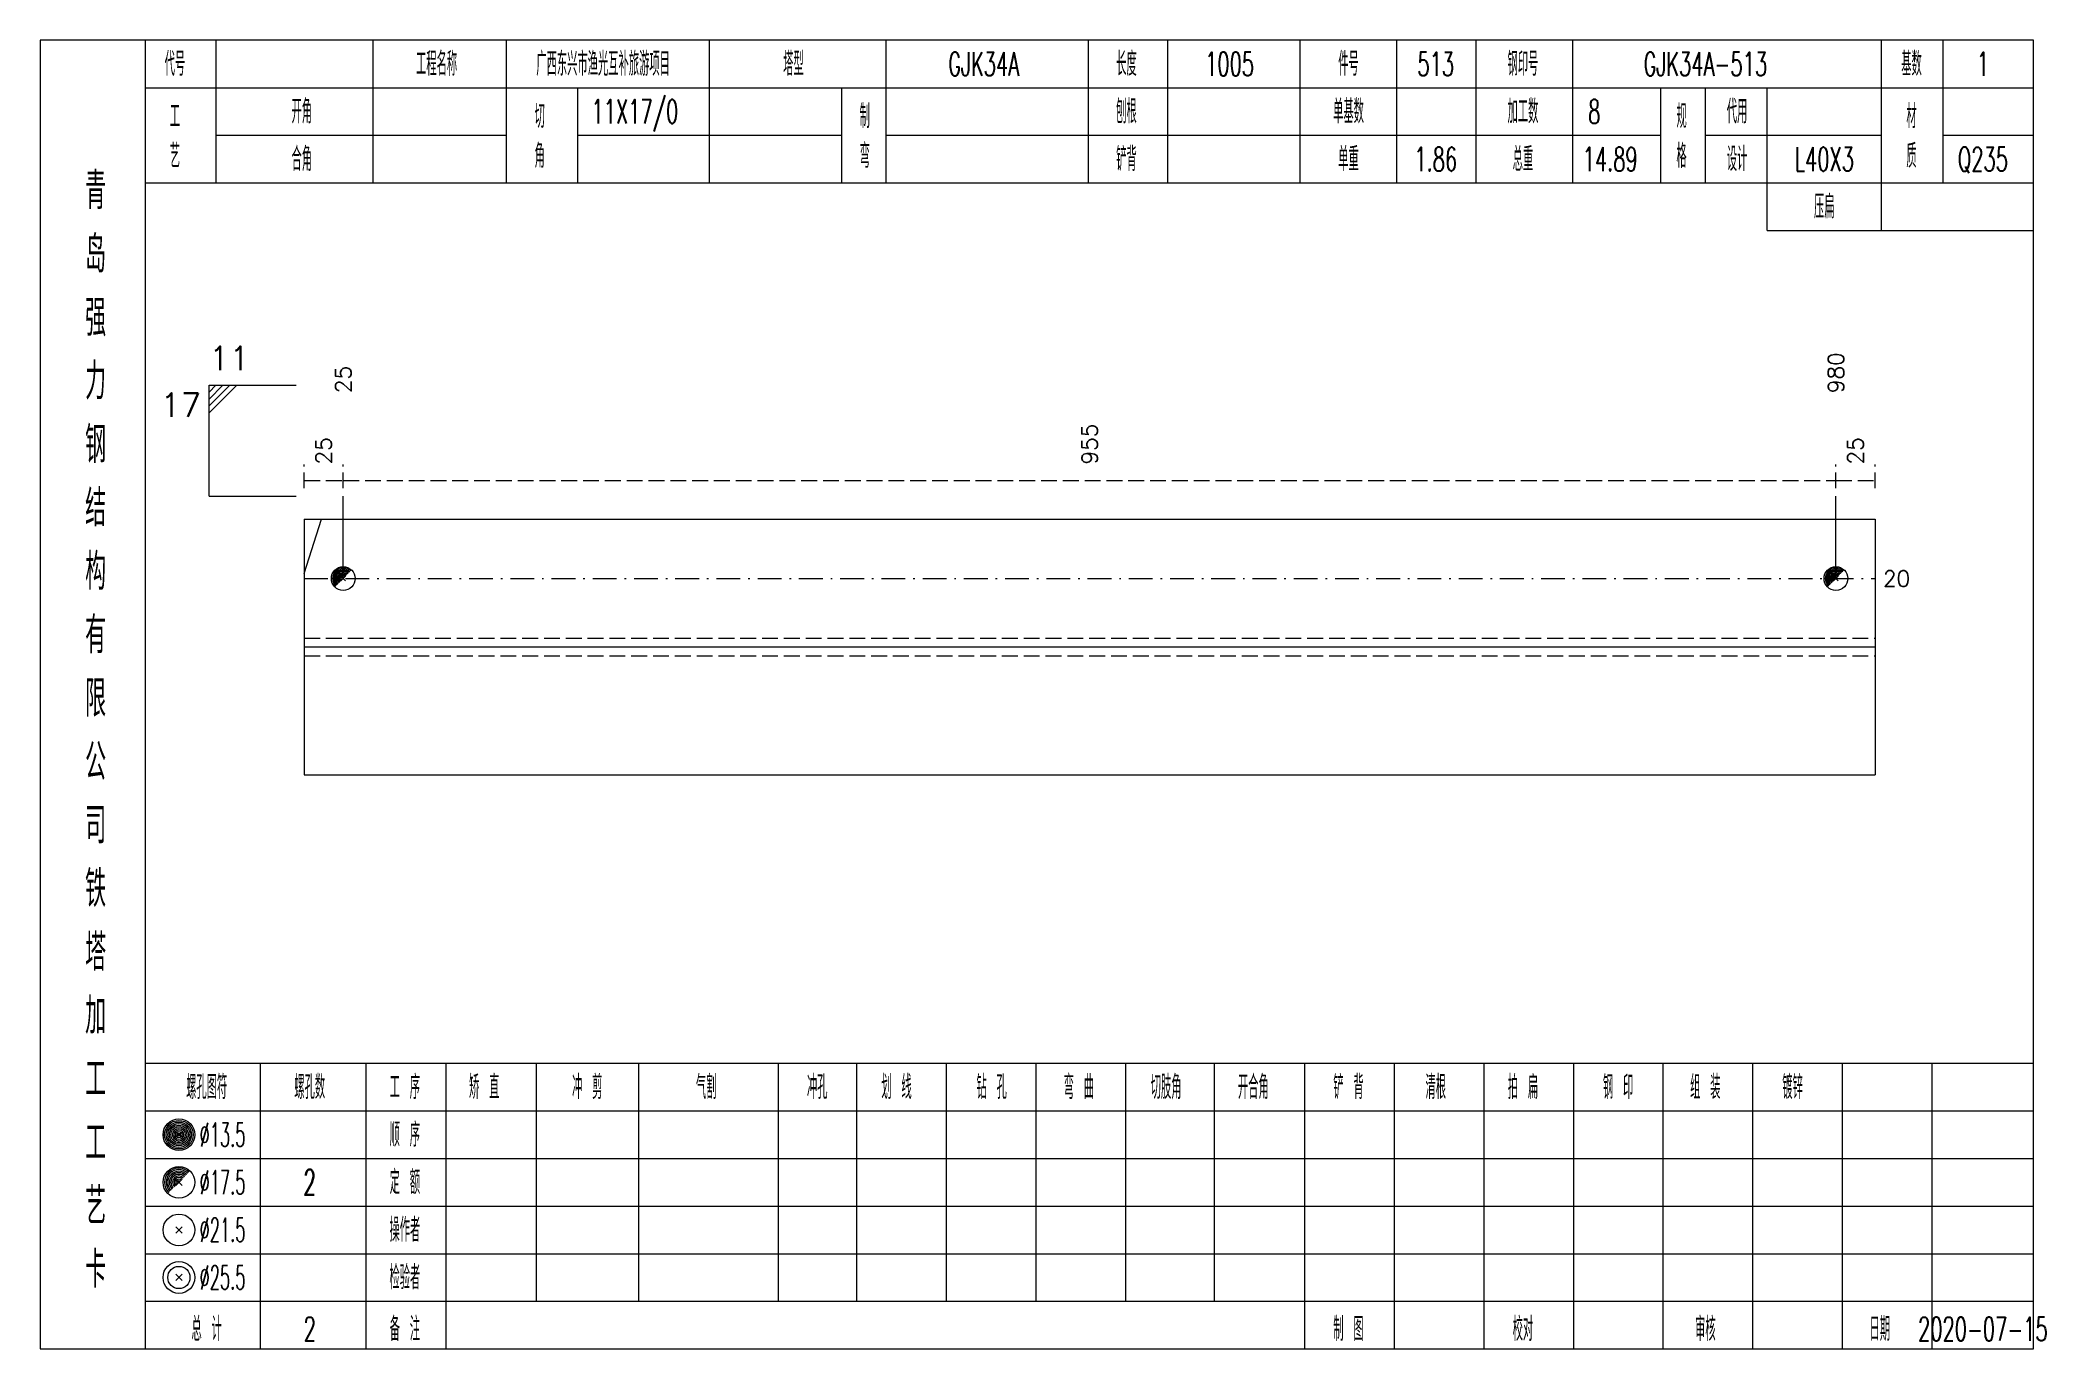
# Model space of a CAD drawing. Extents: x 0 to 2606, y -377 to 6479.
# Drawn here: x 0 to 252.9, y 4200 to 4365 of the extents above; entities that cross this region are included whole.
import ezdxf
from ezdxf.enums import TextEntityAlignment as Align

# ---------------------------------------------------------------- set-up
doc = ezdxf.new("R2010")
doc.units = 0
doc.header["$MEASUREMENT"] = 0
doc.linetypes.add('一点画线', pattern=[5.2, 3, -1, 0.2, -1])
doc.linetypes.add('虚线', pattern=[2.75, 2, -0.75])
doc.layers.get('0').update_dxf_attribs({"linetype": 'CONTINUOUS', "lineweight": 25})
doc.layers.add('1', color=7, linetype='CONTINUOUS', lineweight=25)
doc.layers.add('4', color=7, linetype='CONTINUOUS', lineweight=25)
doc.styles.get("Standard").update_dxf_attribs({"font": 'simplex.shx', "width": 0.7, "height": 3, "bigfont": 'gbhzfs.shx'})

msp = doc.modelspace()

# ---------------------------------------------------------------- texts
at = {"color": 7, "linetype": 'Continuous', "lineweight": 13}
msp.add_text('11', height=3, dxfattribs=at).set_placement((21.3, 4322.5), align=Align.BOTTOM_LEFT)
for s, p in [('980', (226.47, 4320.5)), ('25', (38.23, 4320.5))]:
    msp.add_text(s, height=2, rotation=90, dxfattribs=at).set_placement(p, align=Align.MIDDLE_LEFT)
msp.add_text('17', height=3, dxfattribs=at).set_placement((20.3, 4320.5), align=Align.TOP_RIGHT)
at = {"color": 8, "linetype": 'Continuous', "lineweight": 9}
for s, p in [('955', (132.35, 4311.5)), ('25', (35.76, 4311.5)), ('25', (228.94, 4311.5))]:
    msp.add_text(s, height=2, rotation=90, dxfattribs=at).set_placement(p, align=Align.MIDDLE_LEFT)
at = {"color": 7, "linetype": 'Continuous', "lineweight": 13}
msp.add_text('20', height=2, dxfattribs=at).set_placement((232.4, 4297.12), align=Align.MIDDLE_LEFT)
at = {"layer": '4', "color": 1, "linetype": 'Continuous', "lineweight": 13}
for s, height, width, p in [('代号', 3, 0.6, (17, 4362)), ('工程名称', 3, 0.6, (50, 4362)), ('广西东兴市渔光互补旅游项目', 3, 0.6, (71, 4362)), ('塔型', 3, 0.6, (95, 4362)), ('GJK34A', 3, 0.6, (119, 4362)), ('长度', 3, 0.6, (137, 4362)), ('1005', 3, 0.6, (150, 4362)), ('件号', 3, 0.6, (165, 4362)), ('513', 3, 0.6, (176, 4362)), ('钢印号', 3, 0.6, (187, 4362)), ('GJK34A-513', 3, 0.6, (210, 4362)), ('基数', 3, 0.6, (236, 4362)), ('1', 3, 0.6, (245, 4362)), ('工', 3, 0.6, (17, 4355.4)), ('开角', 3, 0.6, (33, 4356)), ('切', 3, 0.6, (63, 4355.4)), ('11X17/0', 3, 0.6, (75, 4356)), ('制', 3, 0.6, (104, 4355.4)), ('刨根', 3, 0.6, (137, 4356)), ('单基数', 3, 0.6, (165, 4356)), ('加工数', 3, 0.6, (187, 4356)), ('8', 3, 0.6, (196, 4356)), ('规', 3, 0.6, (207, 4355.4)), ('代用', 3, 0.6, (214, 4356)), ('材', 3, 0.6, (236, 4355.4)), ('艺', 3, 0.6, (17, 4350.4)), ('合角', 3, 0.6, (33, 4350)), ('角', 3, 0.6, (63, 4350.4)), ('弯', 3, 0.6, (104, 4350.4)), ('铲背', 3, 0.6, (137, 4350)), ('单重', 3, 0.6, (165, 4350)), ('1.86', 3, 0.6, (176, 4350)), ('总重', 3, 0.6, (187, 4350)), ('14.89', 3, 0.6, (198, 4350)), ('格', 3, 0.6, (207, 4350.4)), ('设计', 3, 0.6, (214, 4350)), ('L40X3', 3, 0.6, (225, 4350)), ('质', 3, 0.6, (236, 4350.4)), ('Q235', 3, 0.6, (245, 4350)), ('青', 4.6, 0.8, (7, 4346)), ('压扁', 3, 0.6, (225, 4344)), ('岛', 4.6, 0.8, (7, 4338)), ('强', 4.6, 0.8, (7, 4330)), ('力', 4.6, 0.8, (7, 4322)), ('钢', 4.6, 0.8, (7, 4314)), ('结', 4.6, 0.8, (7, 4306)), ('构', 4.6, 0.8, (7, 4298)), ('有', 4.6, 0.8, (7, 4290)), ('限', 4.6, 0.8, (7, 4282)), ('公', 4.6, 0.8, (7, 4274)), ('司', 4.6, 0.8, (7, 4266)), ('铁', 4.6, 0.8, (7, 4258)), ('塔', 4.6, 0.8, (7, 4250)), ('加', 4.6, 0.8, (7, 4242)), ('工', 4.6, 0.8, (7, 4234)), ('螺孔图符', 3, 0.6, (21, 4233)), ('螺孔数', 3, 0.6, (34, 4233)), ('工 序', 3, 0.6, (46, 4233)), ('矫 直', 3, 0.6, (56, 4233)), ('冲 剪', 3, 0.6, (69, 4233)), ('气割', 3, 0.6, (84, 4233)), ('冲孔', 3, 0.6, (98, 4233)), ('划 线', 3, 0.6, (108, 4233)), ('钻 孔', 3, 0.6, (120, 4233)), ('弯 曲', 3, 0.6, (131, 4233)), ('切肢角', 3, 0.6, (142, 4233)), ('开合角', 3, 0.6, (153, 4233)), ('铲 背', 3, 0.6, (165, 4233)), ('清根', 3, 0.6, (176, 4233)), ('拍 扁', 3, 0.6, (187, 4233)), ('钢 印', 3, 0.6, (199, 4233)), ('组 装', 3, 0.6, (210, 4233)), ('镀锌', 3, 0.6, (221, 4233)), ('工', 4.6, 0.8, (7, 4226)), ('%%C13.5', 3, 0.5, (23, 4227)), ('顺 序', 3, 0.6, (46, 4227)), ('%%C17.5', 3, 0.5, (23, 4221)), ('2', 3.2, 0.6, (34, 4221)), ('定 额', 3, 0.6, (46, 4221)), ('艺', 4.6, 0.8, (7, 4218)), ('操作者', 3, 0.6, (46, 4215)), ('%%C21.5', 3, 0.5, (23, 4215)), ('卡', 4.6, 0.8, (7, 4210)), ('%%C25.5', 3, 0.5, (23, 4209)), ('检验者', 3, 0.6, (46, 4209)), ('总 计', 3, 0.6, (21, 4202.5)), ('2', 3, 0.6, (34, 4202.5)), ('备 注', 3, 0.6, (46, 4202.5)), ('制 图', 3, 0.6, (165, 4202.5)), ('校对', 3, 0.6, (187, 4202.5)), ('审核', 3, 0.6, (210, 4202.5)), ('日期', 3, 0.6, (232, 4202.5)), ('2020-07-15', 3, 0.6, (245, 4202.5))]:
    msp.add_text(s, height=height, dxfattribs=dict(at, width=width)).set_placement(p, align=Align.MIDDLE_CENTER)

# ---------------------------------------------------------------- linework, layer by layer
at = {"color": 7, "linetype": 'Continuous', "lineweight": 13}
for p, q in [((21.3, 4321.5), (32.3, 4321.5)), ((21.3, 4307.5), (21.3, 4321.5)), ((22.18, 4321.5), (21.3, 4320.62)), ((23.05, 4321.5), (21.3, 4319.75)), ((23.93, 4321.5), (21.3, 4318.88)), ((24.8, 4321.5), (21.3, 4318)), ((21.3, 4307.5), (32.3, 4307.5)), ((38.23, 4297.12), (38.23, 4307.5)), ((226.47, 4297.12), (226.47, 4307.5)), ((33.3, 4297.77), (35.47, 4304.62))]:
    msp.add_line(p, q, dxfattribs=at)
at = {"color": 8, "linetype": '虚线', "lineweight": 9}
for p, q in [((33.3, 4308.5), (33.3, 4311.5)), ((38.23, 4308.5), (38.23, 4311.5)), ((38.23, 4308.5), (38.23, 4311.5)), ((226.47, 4308.5), (226.47, 4311.5)), ((226.47, 4308.5), (226.47, 4311.5)), ((231.4, 4308.5), (231.4, 4311.5)), ((33.3, 4309.5), (38.23, 4309.5)), ((38.23, 4309.5), (226.47, 4309.5)), ((226.47, 4309.5), (231.4, 4309.5))]:
    msp.add_line(p, q, dxfattribs=at)
at = {"color": 7, "linetype": 'Continuous', "lineweight": 18}
for p, q in [((33.3, 4304.62), (33.3, 4272.38)), ((33.3, 4304.62), (231.4, 4304.62)), ((231.4, 4304.62), (231.4, 4272.38)), ((33.3, 4288.5), (231.4, 4288.5))]:
    msp.add_line(p, q, dxfattribs=at)
at = {"color": 3, "linetype": '一点画线', "lineweight": 13}
msp.add_line((33.3, 4297.12), (231.4, 4297.12), dxfattribs=at)
at = {"color": 7, "linetype": 'Continuous', "lineweight": 0}
for p, q in [((37.93, 4296.82), (38.53, 4297.43)), ((37.93, 4297.43), (38.53, 4296.82)), ((226.17, 4296.82), (226.77, 4297.43)), ((226.17, 4297.43), (226.77, 4296.82))]:
    msp.add_line(p, q, dxfattribs=at)
at = {"color": 1, "linetype": '虚线', "lineweight": 18}
for p, q in [((33.3, 4289.62), (231.4, 4289.62)), ((33.3, 4287.38), (231.4, 4287.38))]:
    msp.add_line(p, q, dxfattribs=at)
at = {"color": 7, "linetype": 'Continuous', "lineweight": 13}
for centre in [(38.23, 4297.12), (226.47, 4297.12)]:
    msp.add_circle(centre, 1.5, dxfattribs=at)
for centre, radius in [((38.23, 4297.12), 1.35), ((38.23, 4297.12), 1.2), ((38.23, 4297.12), 1.05), ((38.23, 4297.12), 0.9), ((38.23, 4297.12), 0.75), ((38.23, 4297.12), 0.6), ((38.23, 4297.12), 0.45), ((226.47, 4297.12), 1.35), ((226.47, 4297.12), 1.2), ((226.47, 4297.12), 1.05), ((226.47, 4297.12), 0.9), ((226.47, 4297.12), 0.75), ((226.47, 4297.12), 0.6), ((226.47, 4297.12), 0.45), ((38.23, 4297.12), 0.3), ((38.23, 4297.12), 0.15), ((226.47, 4297.12), 0.3), ((226.47, 4297.12), 0.15)]:
    msp.add_arc(centre, radius, 45, 225, dxfattribs=at)
at = {"layer": '1', "color": 7, "linetype": 'Continuous', "lineweight": 18}
msp.add_line((33.3, 4272.38), (231.4, 4272.38), dxfattribs=at)
at = {"layer": '4', "color": 1, "linetype": 'Continuous', "lineweight": 18}
for p, q in [((13.3, 4200), (13.3, 4365)), ((22.2, 4347), (22.2, 4365)), ((42, 4347), (42, 4365)), ((58.8, 4347), (58.8, 4365)), ((84.4, 4347), (84.4, 4365)), ((106.7, 4347), (106.7, 4365)), ((132.2, 4347), (132.2, 4365)), ((142.2, 4347), (142.2, 4365)), ((158.9, 4347), (158.9, 4365)), ((171.1, 4347), (171.1, 4365)), ((181.1, 4347), (181.1, 4365)), ((193.3, 4347), (193.3, 4365)), ((232.2, 4341), (232.2, 4365)), ((240, 4347), (240, 4365)), ((13.3, 4359), (251.4, 4359)), ((67.8, 4347), (67.8, 4359)), ((101.1, 4347), (101.1, 4359)), ((204.4, 4347), (204.4, 4359)), ((210, 4347), (210, 4359)), ((217.8, 4341), (217.8, 4359)), ((22.2, 4353), (58.8, 4353)), ((67.8, 4353), (101.1, 4353)), ((106.7, 4353), (204.4, 4353)), ((210, 4353), (232.2, 4353)), ((240, 4353), (251.4, 4353)), ((13.3, 4347), (251.4, 4347)), ((217.8, 4341), (251.4, 4341)), ((13.3, 4236), (251.4, 4236)), ((27.8, 4200), (27.8, 4236)), ((41.1, 4200), (41.1, 4236)), ((51.2, 4200), (51.2, 4236)), ((62.6, 4206), (62.6, 4236)), ((75.5, 4206), (75.5, 4236)), ((93.1, 4206), (93.1, 4236)), ((103, 4206), (103, 4236)), ((114.3, 4206), (114.3, 4236)), ((125.6, 4206), (125.6, 4236)), ((136.9, 4206), (136.9, 4236)), ((148.1, 4206), (148.1, 4236)), ((159.5, 4206), (159.5, 4236)), ((170.8, 4206), (170.8, 4236)), ((182.1, 4206), (182.1, 4236)), ((193.4, 4206), (193.4, 4236)), ((204.7, 4206), (204.7, 4236)), ((216, 4206), (216, 4236)), ((227.3, 4206), (227.3, 4236)), ((238.6, 4206), (238.6, 4236)), ((13.3, 4230), (251.4, 4230)), ((13.3, 4224), (251.4, 4224)), ((13.3, 4218), (251.4, 4218)), ((13.3, 4212), (251.4, 4212)), ((13.3, 4206), (251.4, 4206)), ((159.5, 4200), (159.5, 4206)), ((170.8, 4200), (170.8, 4206)), ((182.1, 4200), (182.1, 4206)), ((193.4, 4200), (193.4, 4206)), ((204.7, 4200), (204.7, 4206)), ((216, 4200), (216, 4206)), ((227.3, 4200), (227.3, 4206)), ((238.6, 4200), (238.6, 4206))]:
    msp.add_line(p, q, dxfattribs=at)
at = {"layer": '4', "color": 7, "linetype": 'Continuous', "lineweight": 13}
for p, q in [((17.3, 4226.8), (17.7, 4227.2)), ((17.7, 4226.8), (17.3, 4227.2)), ((17.1, 4214.6), (17.9, 4215.4)), ((17.9, 4214.6), (17.1, 4215.4)), ((17.1, 4208.6), (17.9, 4209.4)), ((17.9, 4208.6), (17.1, 4209.4))]:
    msp.add_line(p, q, dxfattribs=at)
at = {"layer": '4', "color": 7, "linetype": 'Continuous', "lineweight": 0}
for p, q in [((17.1, 4220.6), (17.9, 4221.4)), ((17.1, 4221.4), (17.9, 4220.6))]:
    msp.add_line(p, q, dxfattribs=at)
at = {"layer": '4', "color": 1, "linetype": 'Continuous', "lineweight": 18}
msp.add_lwpolyline([(0, 4365), (0, 4200), (251.4, 4200), (251.4, 4365)], close=True, dxfattribs=at)
at = {"layer": '4', "color": 7, "linetype": 'Continuous', "lineweight": 13}
for centre, radius in [((17.5, 4227), 2), ((17.5, 4227), 1.8), ((17.5, 4227), 1.6), ((17.5, 4227), 1.4), ((17.5, 4227), 1.2), ((17.5, 4227), 1), ((17.5, 4227), 0.8), ((17.5, 4227), 0.6), ((17.5, 4227), 0.4), ((17.5, 4227), 0.2), ((17.5, 4221), 2), ((17.5, 4215), 2), ((17.5, 4209), 2), ((17.5, 4209), 1.4)]:
    msp.add_circle(centre, radius, dxfattribs=at)
for radius in [1.8, 1.6, 1.4, 1.2, 1, 0.8, 0.6, 0.4, 0.2]:
    msp.add_arc((17.5, 4221), radius, 45, 225, dxfattribs=at)

msp.set_redraw_order([(e.dxf.handle, doc.entitydb.next_handle()) for e in msp.query("TEXT MTEXT ATTDEF DIMENSION ARC_DIMENSION")])  # texts and dimensions are drawn at this point

doc.saveas('drawing.dxf')
